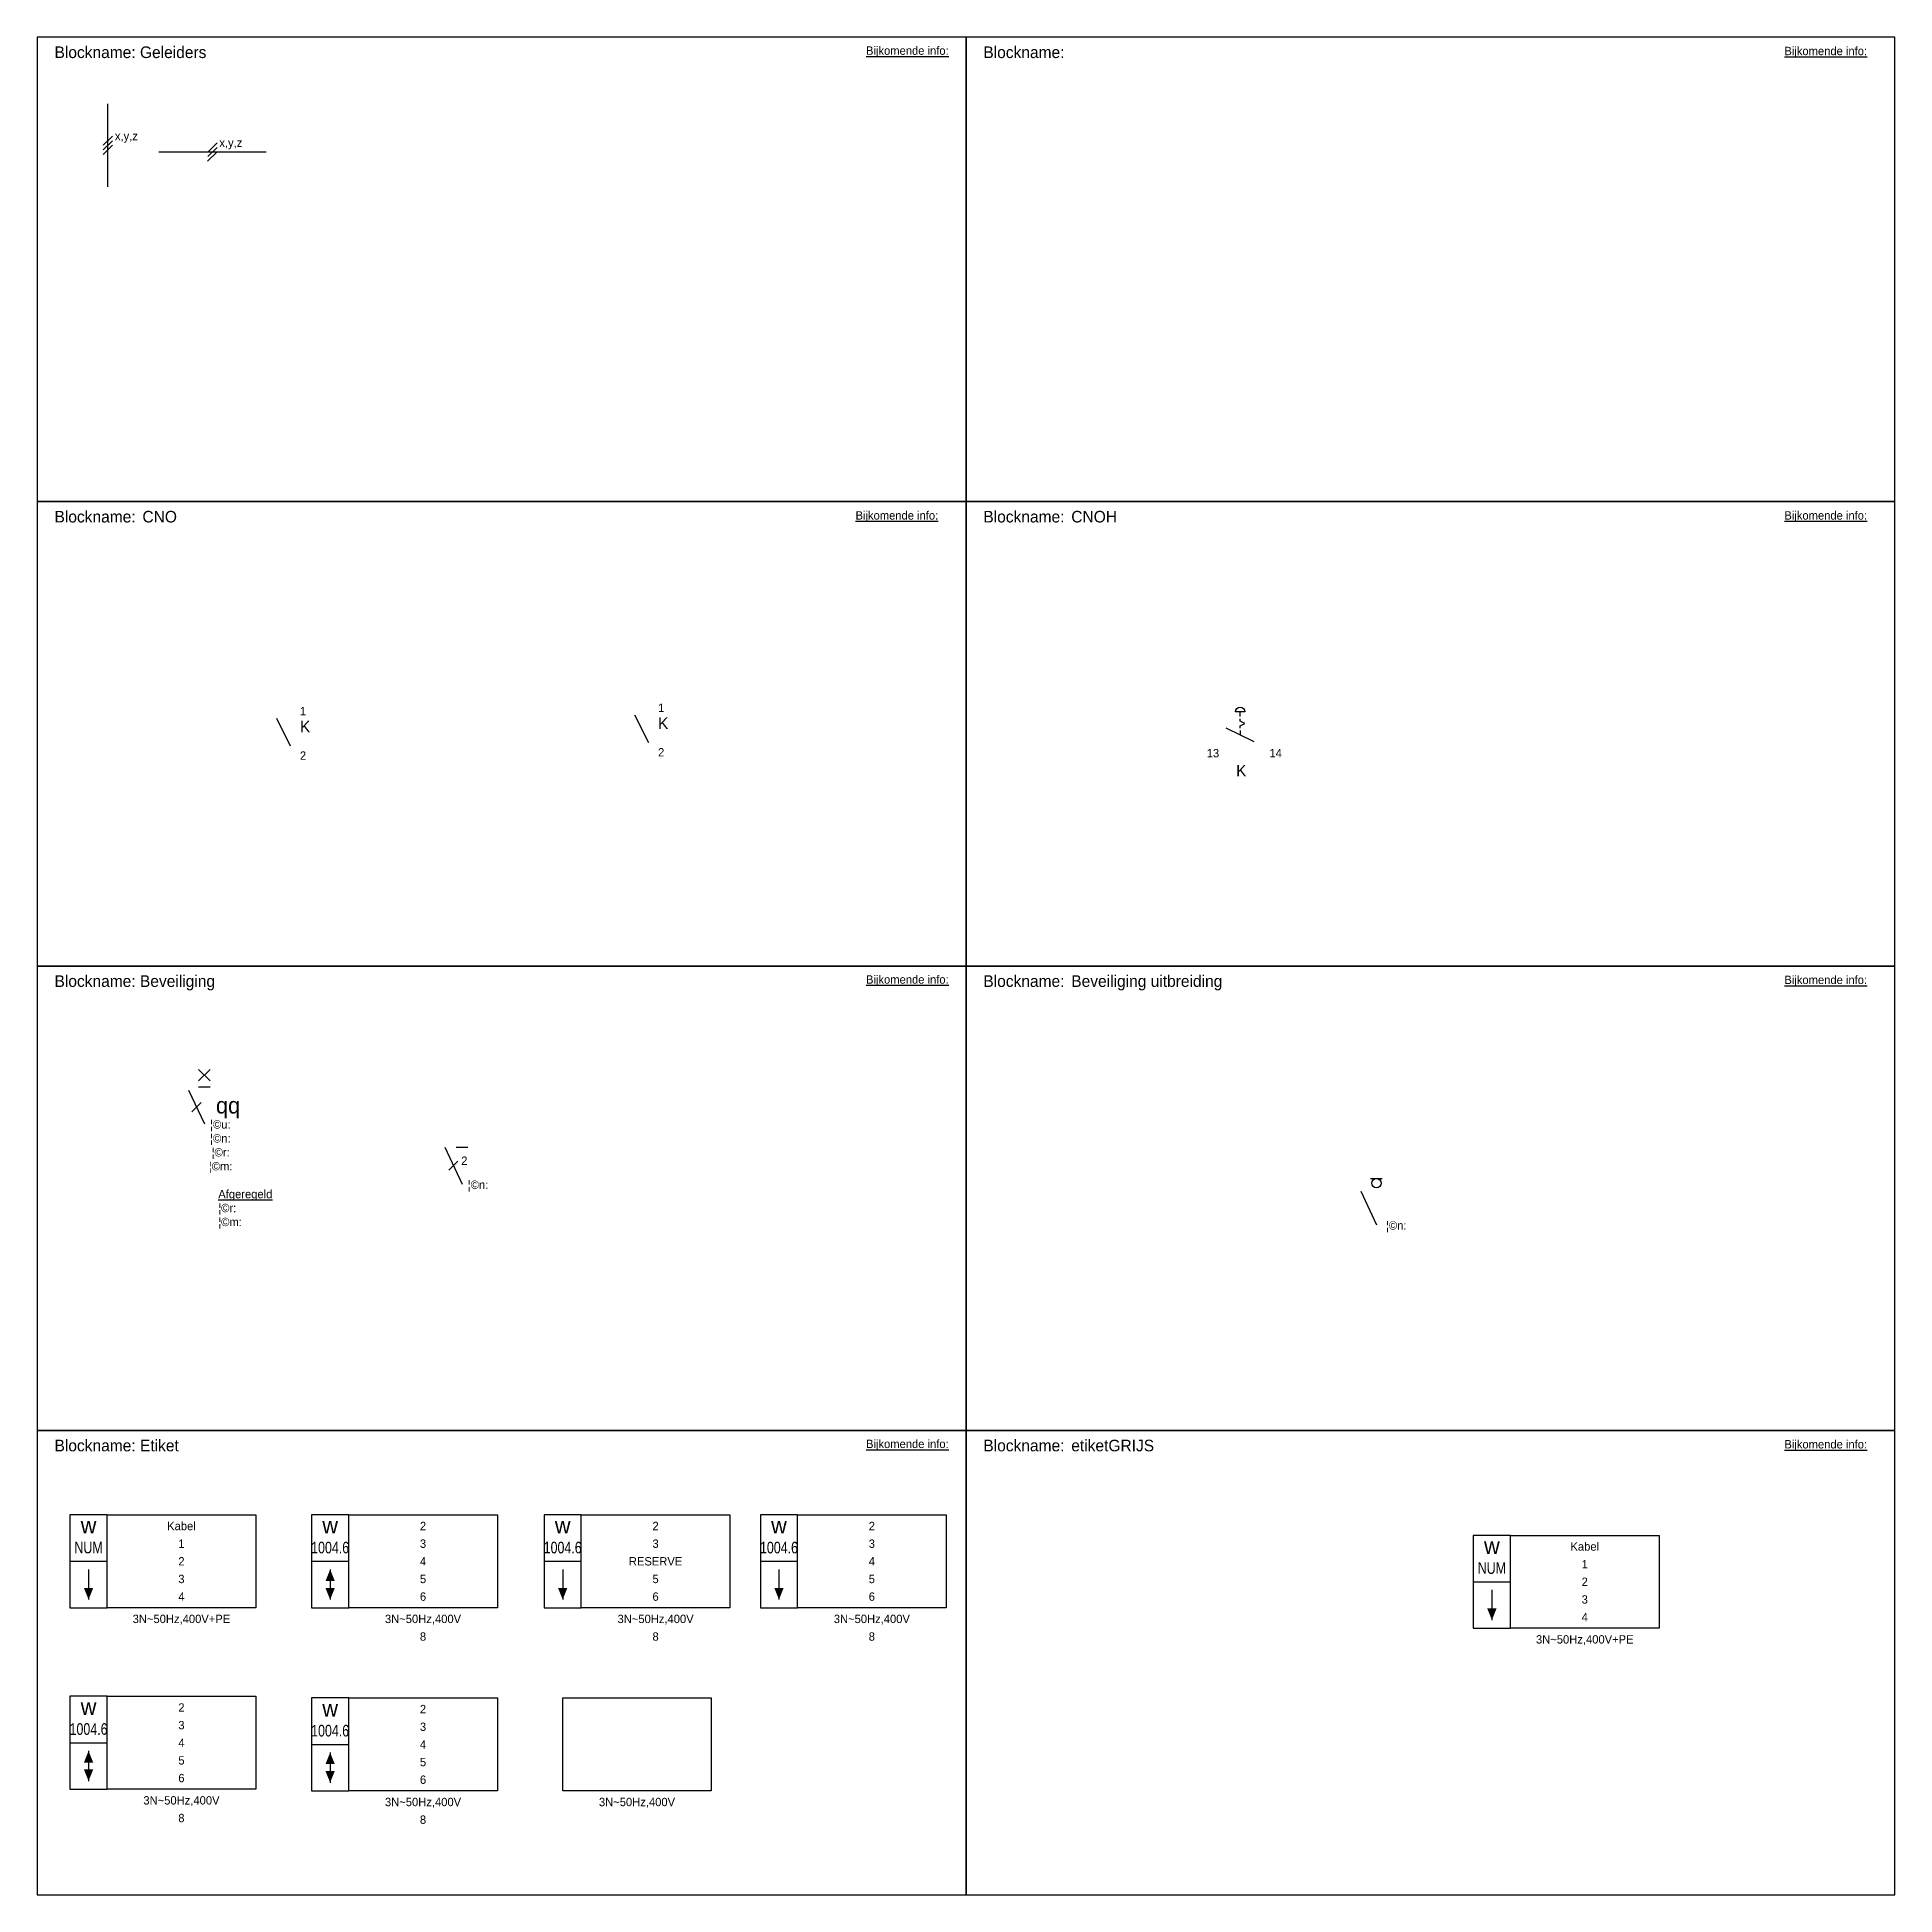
# Model space of a CAD drawing. Header units: millimetres. Extents: x -7152 to 5843, y -5056 to 10205.
# Drawn here: x 0 to 400, y 500 to 900 of the extents above; entities that cross this region are included whole.
import ezdxf
from ezdxf.enums import TextEntityAlignment as Align

# ---------------------------------------------------------------- set-up
doc = ezdxf.new("R2010")
doc.units = ezdxf.units.MM
doc.styles.add('iso', font='iso_tuc.shx')
doc.styles.add('ISOPLUS', font='isoplus')
doc.styles.get("Standard").update_dxf_attribs({"font": 'isoplus.shx'})

msp = doc.modelspace()

# ---------------------------------------------------------------- texts
at = {"color": 7}
for s, p in [('Blockname: Geleiders', (3.742, 898)), ('Blockname: Beveiliging', (3.742, 698)), ('Blockname: Etiket', (3.742, 598))]:
    msp.add_text(s, height=2.5, dxfattribs=at).set_placement(p, align=Align.TOP_LEFT)
at = {"linetype": 'Continuous', "char_height": 1.8, "attachment_point": 3}
for insert in [(196.27, 898), (196.27, 698), (196.27, 598)]:
    msp.add_mtext_dynamic_manual_height_columns('{\\LBijkomende info:}', width=92.06557, gutter_width=9, heights=[0], dxfattribs=dict(at, insert=insert))

# ---------------------------------------------------------------- blocks, each defined once
blk = doc.blocks.new('*U275')
at = {"color": 2}
for p, q in [((-20, -10), (-12, -10)), ((-16, -11.75), (-16, -18.25))]:
    blk.add_line(p, q, dxfattribs=at)
for points in [[(-20, -20), (-12, -20), (-12, 0), (-20, 0)], [(-12, 0), (20, 0), (20, -20), (-12, -20)]]:
    blk.add_lwpolyline(points, close=True, dxfattribs=at)
at = {"color": 2, "linetype": 'Continuous', "ltscale": 15}
blk.add_lwpolyline([(-16, -15.75, 2, 0, 0), (-16, -18.25, 0, 0, 0)], format="xyseb", dxfattribs=at)
at = {"color": 2, "style": 'iso'}
blk.add_text('w', height=3.5, dxfattribs=at).set_placement((-16, -2.25), align=Align.MIDDLE_CENTER)
at = {"color": 7}
for tag, p in [('KABEL', (4, -2.4)), ('LIJN1', (4, -6.2)), ('LIJN2', (4, -10)), ('LIJN3', (4, -13.8)), ('LIJN4', (4, -17.6)), ('SPANNING', (4, -22.4)), ('BIJKOMENDEINFORMATIE', (4, -26.2))]:
    blk.add_attdef(tag, text='', height=1.8, dxfattribs=at).set_placement(p, align=Align.MIDDLE_CENTER)
at = {"color": 2, "width": 0.8}
blk.add_attdef('NUM', text='', height=2.5, dxfattribs=at).set_placement((-16, -7.04), align=Align.MIDDLE_CENTER)
blk = doc.blocks.new('*U272')
at = {"color": 2}
for p, q in [((-20, -10), (-12, -10)), ((-16, -11.75), (-16, -18.25))]:
    blk.add_line(p, q, dxfattribs=at)
for points in [[(-20, -20), (-12, -20), (-12, 0), (-20, 0)], [(-12, 0), (20, 0), (20, -20), (-12, -20)]]:
    blk.add_lwpolyline(points, close=True, dxfattribs=at)
at = {"color": 2, "linetype": 'Continuous', "ltscale": 15}
for points in [[(-16, -14.25, 2, 0, 0), (-16, -11.75, 0, 0, 0)], [(-16, -15.75, 2, 0, 0), (-16, -18.25, 0, 0, 0)]]:
    blk.add_lwpolyline(points, format="xyseb", dxfattribs=at)
at = {"color": 2, "style": 'iso'}
blk.add_text('w', height=3.5, dxfattribs=at).set_placement((-16, -2.25), align=Align.MIDDLE_CENTER)
at = {"color": 7}
for tag, p in [('KABEL', (4, -2.4)), ('LIJN1', (4, -6.2)), ('LIJN2', (4, -10)), ('LIJN3', (4, -13.8)), ('LIJN4', (4, -17.6)), ('SPANNING', (4, -22.4)), ('BIJKOMENDEINFORMATIE', (4, -26.2))]:
    blk.add_attdef(tag, text='', height=1.8, dxfattribs=at).set_placement(p, align=Align.MIDDLE_CENTER)
at = {"color": 2, "width": 0.8}
blk.add_attdef('NUM', text='', height=2.5, dxfattribs=at).set_placement((-16, -7.04), align=Align.MIDDLE_CENTER)
blk = doc.blocks.new('*U273')
at = {"color": 2}
for p, q in [((-20, -10), (-12, -10)), ((-16, -11.75), (-16, -18.25))]:
    blk.add_line(p, q, dxfattribs=at)
for points in [[(-20, -20), (-12, -20), (-12, 0), (-20, 0)], [(-12, 0), (20, 0), (20, -20), (-12, -20)]]:
    blk.add_lwpolyline(points, close=True, dxfattribs=at)
at = {"color": 2, "linetype": 'Continuous', "ltscale": 15}
blk.add_lwpolyline([(-16, -15.75, 2, 0, 0), (-16, -18.25, 0, 0, 0)], format="xyseb", dxfattribs=at)
at = {"color": 2, "style": 'iso'}
blk.add_text('w', height=3.5, dxfattribs=at).set_placement((-16, -2.25), align=Align.MIDDLE_CENTER)
at = {"color": 7}
for tag, p in [('KABEL', (4, -2.4)), ('LIJN1', (4, -6.2)), ('LIJN2', (4, -10)), ('LIJN3', (4, -13.8)), ('LIJN4', (4, -17.6)), ('SPANNING', (4, -22.4)), ('BIJKOMENDEINFORMATIE', (4, -26.2))]:
    blk.add_attdef(tag, text='', height=1.8, dxfattribs=at).set_placement(p, align=Align.MIDDLE_CENTER)
at = {"color": 2, "width": 0.8}
blk.add_attdef('NUM', text='', height=2.5, dxfattribs=at).set_placement((-16, -7.04), align=Align.MIDDLE_CENTER)
blk = doc.blocks.new('*U392')
at = {"color": 253}
for p, q in [((-20, -10), (-12, -10)), ((-16, -11.75), (-16, -18.25))]:
    blk.add_line(p, q, dxfattribs=at)
for points in [[(-20, -20), (-12, -20), (-12, 0), (-20, 0)], [(-12, 0), (20, 0), (20, -20), (-12, -20)]]:
    blk.add_lwpolyline(points, close=True, dxfattribs=at)
at = {"color": 253, "linetype": 'Continuous', "ltscale": 15}
blk.add_lwpolyline([(-16, -15.75, 2, 0, 0), (-16, -18.25, 0, 0, 0)], format="xyseb", dxfattribs=at)
at = {"color": 253, "style": 'iso'}
blk.add_text('w', height=3.5, dxfattribs=at).set_placement((-16, -2.25), align=Align.MIDDLE_CENTER)
at = {"color": 253}
for tag, p in [('KABEL', (4, -2.4)), ('LIJN1', (4, -6.2)), ('LIJN2', (4, -10)), ('LIJN3', (4, -13.8)), ('LIJN4', (4, -17.6)), ('SPANNING', (4, -22.4)), ('BIJKOMENDEINFORMATIE', (4, -26.2))]:
    blk.add_attdef(tag, text='', height=1.8, dxfattribs=at).set_placement(p, align=Align.MIDDLE_CENTER)
at = {"color": 253, "width": 0.8}
blk.add_attdef('NUM', text='', height=2.5, dxfattribs=at).set_placement((-16, -7.04), align=Align.MIDDLE_CENTER)
blk = doc.blocks.new('*U418')
at = {"color": 0}
blk.add_lwpolyline([(0, 0), (200, 0), (200, 100), (0, 100)], close=True, dxfattribs=at)
blk.add_text('Blockname:', height=2.5, dxfattribs=at).set_placement((3.74, 98), align=Align.TOP_LEFT)
at = {"color": 0, "linetype": 'Continuous'}
blk.add_text('%%UBijkomende info:', height=1.8, dxfattribs=at).set_placement((176.22, 96.12))
at = {"color": 161, "linetype": 'Continuous', "ltscale": 15, "true_color": 0x8c9ff3}
blk.add_attdef('BLOCKNAME', (22.67, 95.5), '', height=2.5, dxfattribs=at)
blk = doc.blocks.new('*U274')
at = {"color": 2}
blk.add_lwpolyline([(-16, 0), (16, 0), (16, -20), (-16, -20)], close=True, dxfattribs=at)
at = {"color": 7}
for tag, p in [('KABEL-T', (0, -2.4)), ('LIJN1-T', (0, -6.2)), ('LIJN2-T', (0, -10)), ('LIJN3-T', (0, -13.8)), ('LIJN4-T', (0, -17.6)), ('SPANNING-T', (0, -22.4)), ('BIJKOMENDEINFORMATIE-T', (0, -26.2))]:
    blk.add_attdef(tag, text='', height=1.8, dxfattribs=at).set_placement(p, align=Align.MIDDLE_CENTER)
blk = doc.blocks.new('*U375')
at = {"color": 2, "linetype": 'Continuous'}
for p, q in [((-1.25, 9.25), (1.25, 11.75)), ((-1.25, 11.75), (1.25, 9.25))]:
    blk.add_line(p, q, dxfattribs=at)
at = {"color": 2, "linetype": 'Continuous', "lineweight": -2}
blk.add_line((-1.25, 8), (1.25, 8), dxfattribs=at)
at = {"color": 0, "linetype": 'Continuous'}
blk.add_line((-3.38, 7.25), (0, 0), dxfattribs=at)
at = {"color": 1}
blk.add_line((-2.69, 2.62), (-0.69, 4.62), dxfattribs=at)
at = {"color": 1, "style": 'ISOPLUS'}
for s, p in [('¦©u:', (5.65, -0.11)), ('¦©n:', (5.65, -3.11)), ('¦©r:', (5.45, -6.11)), ('¦©m:', (6.05, -9.11))]:
    blk.add_text(s, height=1.8, dxfattribs=at).set_placement(p, align=Align.MIDDLE_RIGHT)
for s, p in [('%%UAfgeregeld', (3, -15.11)), ('¦©r:', (3, -18.11)), ('¦©m:', (3, -21.11))]:
    blk.add_text(s, height=1.8, dxfattribs=at).set_placement(p, align=Align.MIDDLE_LEFT)
for tag, p in [('NSXTYPE', (3, 8.9)), ('IU', (6.65, -0.11)), ('IN_NSX', (6.65, -3.11)), ('IR_NSX', (6.45, -6.11)), ('IM_NSX', (7.05, -9.11)), ('IR(AFG)', (6.45, -18.11)), ('IM(AFG)', (7.05, -21.11))]:
    blk.add_attdef(tag, text='', height=1.8, dxfattribs=at).set_placement(p, align=Align.MIDDLE_LEFT)
blk.add_attdef('CONTACTEN', text='', height=1.8, dxfattribs=at).set_placement((0, 3.25), align=Align.BOTTOM_LEFT)
at = {"color": 2, "style": 'ISOPLUS'}
blk.add_attdef('NAAM', text='', height=3.5, dxfattribs=at).set_placement((2.5, 3.99), align=Align.MIDDLE_LEFT)
blk = doc.blocks.new('*U371')
at = {"color": 2, "linetype": 'Continuous', "lineweight": -2}
blk.add_line((-1.25, 10), (1.25, 10), dxfattribs=at)
at = {"color": 0, "linetype": 'Continuous'}
blk.add_line((-3.38, 7.25), (0, 0), dxfattribs=at)
at = {"color": 2, "linetype": 'Continuous', "lineweight": -2}
blk.add_circle((0, 9), 1, dxfattribs=at)
at = {"color": 1, "style": 'ISOPLUS'}
blk.add_text('¦©n:', height=1.8, dxfattribs=at).set_placement((2.06, -0.11), align=Align.MIDDLE_LEFT)
at = {"color": 2, "style": 'ISOPLUS'}
blk.add_attdef('NAAM', text='', height=3.5, dxfattribs=at).set_placement((2.06, 3.99), align=Align.MIDDLE_LEFT)
at = {"color": 1, "style": 'ISOPLUS'}
blk.add_attdef('IN', text='', height=1.8, dxfattribs=at).set_placement((5.71, -0.11), align=Align.MIDDLE_LEFT)
blk = doc.blocks.new('*U464')
at = {"color": 0, "linetype": 'Continuous'}
blk.add_line((-3.73, 8), (0, 0), dxfattribs=at)
at = {"color": 2, "linetype": 'Continuous', "lineweight": -2}
blk.add_line((-1.25, 8), (1.25, 8), dxfattribs=at)
at = {"color": 1}
blk.add_line((-2.86, 3), (-0.87, 5), dxfattribs=at)
blk.add_line((-2.86, 3), (-0.87, 5), dxfattribs=at)
at = {"color": 1, "style": 'ISOPLUS'}
blk.add_text('¦©n:', height=1.8, dxfattribs=at).set_placement((5.65, -1.01), align=Align.RIGHT)
blk.add_text('¦©n:', height=1.8, dxfattribs=at).set_placement((5.65, -1.01), align=Align.RIGHT)
blk.add_attdef('SCONTACTEN', text='', height=1.8, dxfattribs=at).set_placement((-0.18, 3.63), align=Align.BOTTOM_LEFT)
at = {"color": 2, "linetype": 'Continuous'}
blk.add_attdef('SCHNAAM', (2.5, 2.24), '', height=3.5, dxfattribs=at)
at = {"color": 1, "linetype": 'Continuous'}
blk.add_attdef('SCHIN', (6.65, -1.01), '', height=1.8, dxfattribs=at)
blk = doc.blocks.new('*U338')
at = {"color": 0, "linetype": 'Continuous'}
blk.add_line((0, 0), (-3, 6), dxfattribs=at)
at = {"color": 1, "style": 'ISOPLUS'}
for tag, p in [('KLNR1', (2, 7.6)), ('AMP', (2, 0.9))]:
    blk.add_attdef(tag, text='', height=1.8, dxfattribs=at).set_placement(p, align=Align.MIDDLE_LEFT)
at = {"color": 2, "style": 'ISOPLUS'}
blk.add_attdef('NAAM', text='', height=2.5, dxfattribs=at).set_placement((2, 4.25), align=Align.MIDDLE_LEFT)
at = {"color": 1}
blk.add_attdef('KLNR2', text='', height=1.8, dxfattribs=at).set_placement((2, -2), align=Align.MIDDLE_LEFT)
blk = doc.blocks.new('Slagdrukknop Vergrendeld')
at = {"color": 1}
blk.add_line((-1, 0), (0, 0), dxfattribs=at)
at = {"color": 7}
blk.add_lwpolyline([(-5, 1, 1), (-5, -1)], format="xyb", close=True, dxfattribs=at)
at = {"color": 1}
for points in [[(-4, 0), (-5, 0)], [(-1.5, 0), (-2, 0), (-2.5, -1), (-3, 0), (-3.5, 0)]]:
    blk.add_lwpolyline(points, dxfattribs=at)
blk = doc.blocks.new('*U416')
at = {"color": 0, "linetype": 'Continuous'}
blk.add_line((0, 0), (-6, 3), dxfattribs=at)
at = {"linetype": 'Continuous', "xscale": -1, "rotation": 90}
blk.add_blockref('Slagdrukknop Vergrendeld', (-3, 1.49), dxfattribs=at)
at = {"color": 1, "style": 'ISOPLUS'}
blk.add_attdef('AMP', text='', height=1.8, dxfattribs=at).set_placement((-2.75, -2.1), align=Align.BOTTOM_CENTER)
blk.add_attdef('KLNR1', text='', height=1.8, dxfattribs=at).set_placement((-7.52, -3.3), align=Align.RIGHT)
at = {"color": 1}
blk.add_attdef('KLNR2', (3.3, -3.3), '', height=1.8, dxfattribs=at)
at = {"color": 2, "style": 'ISOPLUS'}
blk.add_attdef('NAAM', text='', height=2.5, dxfattribs=at).set_placement((-2.75, -8.18), align=Align.BOTTOM_CENTER)
blk = doc.blocks.new('*U278')
at = {"color": 1, "linetype": 'Continuous'}
for p, q in [((-1.03, -2), (0.97, 0)), ((-1, 0), (1, 2)), ((-1, -1), (1, 1))]:
    blk.add_line(p, q, dxfattribs=at)
at = {"color": 1, "style": 'ISOPLUS'}
blk.add_attdef('AANTALGELEIDERS', text='', height=1.8, dxfattribs=at).set_placement((1.5, 2), align=Align.MIDDLE_LEFT)

# ---------------------------------------------------------------- linework, layer by layer
at = {"color": 5}
for p, q in [((15.243, 867.75), (15.243, 885.663)), ((49.28, 875.271), (26.184, 875.271))]:
    msp.add_line(p, q, dxfattribs=at)
at = {"color": 110, "linetype": 'Continuous'}
for points in [[(0, 800), (200, 800), (200, 900), (0, 900)], [(0, 600), (200, 600), (200, 700), (0, 700)], [(0, 500), (200, 500), (200, 600), (0, 600)]]:
    msp.add_lwpolyline(points, close=True, dxfattribs=at)

# ---------------------------------------------------------------- block references
at = {"color": 160, "linetype": 'Continuous'}
msp.add_blockref('*U418', (200, 800), dxfattribs=at)
at = {"color": 1, "linetype": 'Continuous'}
for p in [(15.243, 876.707), (37.732, 875.271)]:
    msp.add_blockref('*U278', p, dxfattribs=at).add_auto_attribs({'AANTALGELEIDERS': 'x,y,z'})
at = {"color": 110, "linetype": 'Continuous'}
for p, values in [((0, 700), {'BLOCKNAME': 'CNO'}), ((200, 700), {'BLOCKNAME': 'CNOH'}), ((200, 600), {'BLOCKNAME': 'Beveiliging uitbreiding'}), ((200, 500), {'BLOCKNAME': 'etiketGRIJS'})]:
    msp.add_blockref('*U418', p, dxfattribs=at).add_auto_attribs(values)
at = {"linetype": 'Continuous', "ltscale": 15}
for name, p, values in [('*U338', (131.692, 748.019), {'NAAM': 'K', 'KLNR1': '1', 'KLNR2': '2'}), ('*U338', (54.585, 747.304), {'NAAM': 'K', 'KLNR1': '1', 'KLNR2': '2'}), ('*U416', (262.032, 748.234), {'NAAM': 'K', 'KLNR1': '13', 'KLNR2': '14'})]:
    msp.add_blockref(name, p, dxfattribs=at).add_auto_attribs(values)
at = {"linetype": 'Continuous'}
for name, p, values in [('*U375', (36, 666), {'NAAM': 'qq'}), ('*U464', (91.486, 653.008), {'SCONTACTEN': '2'})]:
    msp.add_blockref(name, p, dxfattribs=at).add_auto_attribs(values)
at = {"linetype": 'Continuous', "ltscale": 15}
msp.add_blockref('*U371', (288.382, 644.242), dxfattribs=at)
ref = msp.add_blockref('*U275', (27.068, 581.819))
ref.add_attrib('NUM', 'NUM', dxfattribs={"color": 2, "height": 2.5, "width": 0.8}).set_placement((11.068, 574.784), align=Align.MIDDLE_CENTER)
ref.add_attrib('KABEL', 'Kabel', dxfattribs={"color": 7, "height": 1.8}).set_placement((31.068, 579.419), align=Align.MIDDLE_CENTER)
ref.add_attrib('LIJN1', '1', dxfattribs={"color": 7, "height": 1.8}).set_placement((31.068, 575.619), align=Align.MIDDLE_CENTER)
ref.add_attrib('LIJN2', '2', dxfattribs={"color": 7, "height": 1.8}).set_placement((31.068, 571.819), align=Align.MIDDLE_CENTER)
ref.add_attrib('LIJN3', '3', dxfattribs={"color": 7, "height": 1.8}).set_placement((31.068, 568.019), align=Align.MIDDLE_CENTER)
ref.add_attrib('LIJN4', '4', dxfattribs={"color": 7, "height": 1.8}).set_placement((31.068, 564.219), align=Align.MIDDLE_CENTER)
ref.add_attrib('SPANNING', '3N~50Hz,400V+PE', dxfattribs={"color": 7, "height": 1.8}).set_placement((31.068, 559.419), align=Align.MIDDLE_CENTER)
for name, p, values in [('*U272', (79.087, 581.819), {'NUM': '1004.6', 'KABEL': '2', 'LIJN1': '3', 'LIJN2': '4', 'LIJN3': '5', 'LIJN4': '6', 'SPANNING': '3N~50Hz,400V', 'BIJKOMENDEINFORMATIE': '8'}), ('*U273', (129.16, 581.819), {'NUM': '1004.6', 'KABEL': '2', 'LIJN1': '3', 'LIJN2': 'RESERVE', 'LIJN3': '5', 'LIJN4': '6', 'SPANNING': '3N~50Hz,400V', 'BIJKOMENDEINFORMATIE': '8'}), ('*U273', (175.727, 581.819), {'NUM': '1004.6', 'KABEL': '2', 'LIJN1': '3', 'LIJN2': '4', 'LIJN3': '5', 'LIJN4': '6', 'SPANNING': '3N~50Hz,400V', 'BIJKOMENDEINFORMATIE': '8'}), ('*U272', (27.068, 542.744), {'NUM': '1004.6', 'KABEL': '2', 'LIJN1': '3', 'LIJN2': '4', 'LIJN3': '5', 'LIJN4': '6', 'SPANNING': '3N~50Hz,400V', 'BIJKOMENDEINFORMATIE': '8'}), ('*U272', (79.087, 542.394), {'NUM': '1004.6', 'KABEL': '2', 'LIJN1': '3', 'LIJN2': '4', 'LIJN3': '5', 'LIJN4': '6', 'SPANNING': '3N~50Hz,400V', 'BIJKOMENDEINFORMATIE': '8'})]:
    msp.add_blockref(name, p).add_auto_attribs(values)
ref = msp.add_blockref('*U392', (329.235, 577.408), dxfattribs=at)
ref.add_attrib('NUM', 'NUM', dxfattribs={"color": 253, "height": 2.5, "width": 0.8}).set_placement((313.235, 570.373), align=Align.MIDDLE_CENTER)
ref.add_attrib('KABEL', 'Kabel', dxfattribs={"color": 253, "height": 1.8}).set_placement((333.235, 575.008), align=Align.MIDDLE_CENTER)
ref.add_attrib('LIJN1', '1', dxfattribs={"color": 253, "height": 1.8}).set_placement((333.235, 571.208), align=Align.MIDDLE_CENTER)
ref.add_attrib('LIJN2', '2', dxfattribs={"color": 253, "height": 1.8}).set_placement((333.235, 567.408), align=Align.MIDDLE_CENTER)
ref.add_attrib('LIJN3', '3', dxfattribs={"color": 253, "height": 1.8}).set_placement((333.235, 563.608), align=Align.MIDDLE_CENTER)
ref.add_attrib('LIJN4', '4', dxfattribs={"color": 253, "height": 1.8}).set_placement((333.235, 559.808), align=Align.MIDDLE_CENTER)
ref.add_attrib('SPANNING', '3N~50Hz,400V+PE', dxfattribs={"color": 253, "height": 1.8}).set_placement((333.235, 555.008), align=Align.MIDDLE_CENTER)
ref = msp.add_blockref('*U274', (129.16, 542.394))
ref.add_attrib('SPANNING-T', '3N~50Hz,400V', dxfattribs={"color": 7, "height": 1.8}).set_placement((129.16, 519.994), align=Align.MIDDLE_CENTER)

msp.set_redraw_order([(e.dxf.handle, doc.entitydb.next_handle()) for e in msp.query("TEXT MTEXT ATTDEF DIMENSION ARC_DIMENSION")])  # texts and dimensions are drawn at this point

doc.saveas('drawing.dxf')
